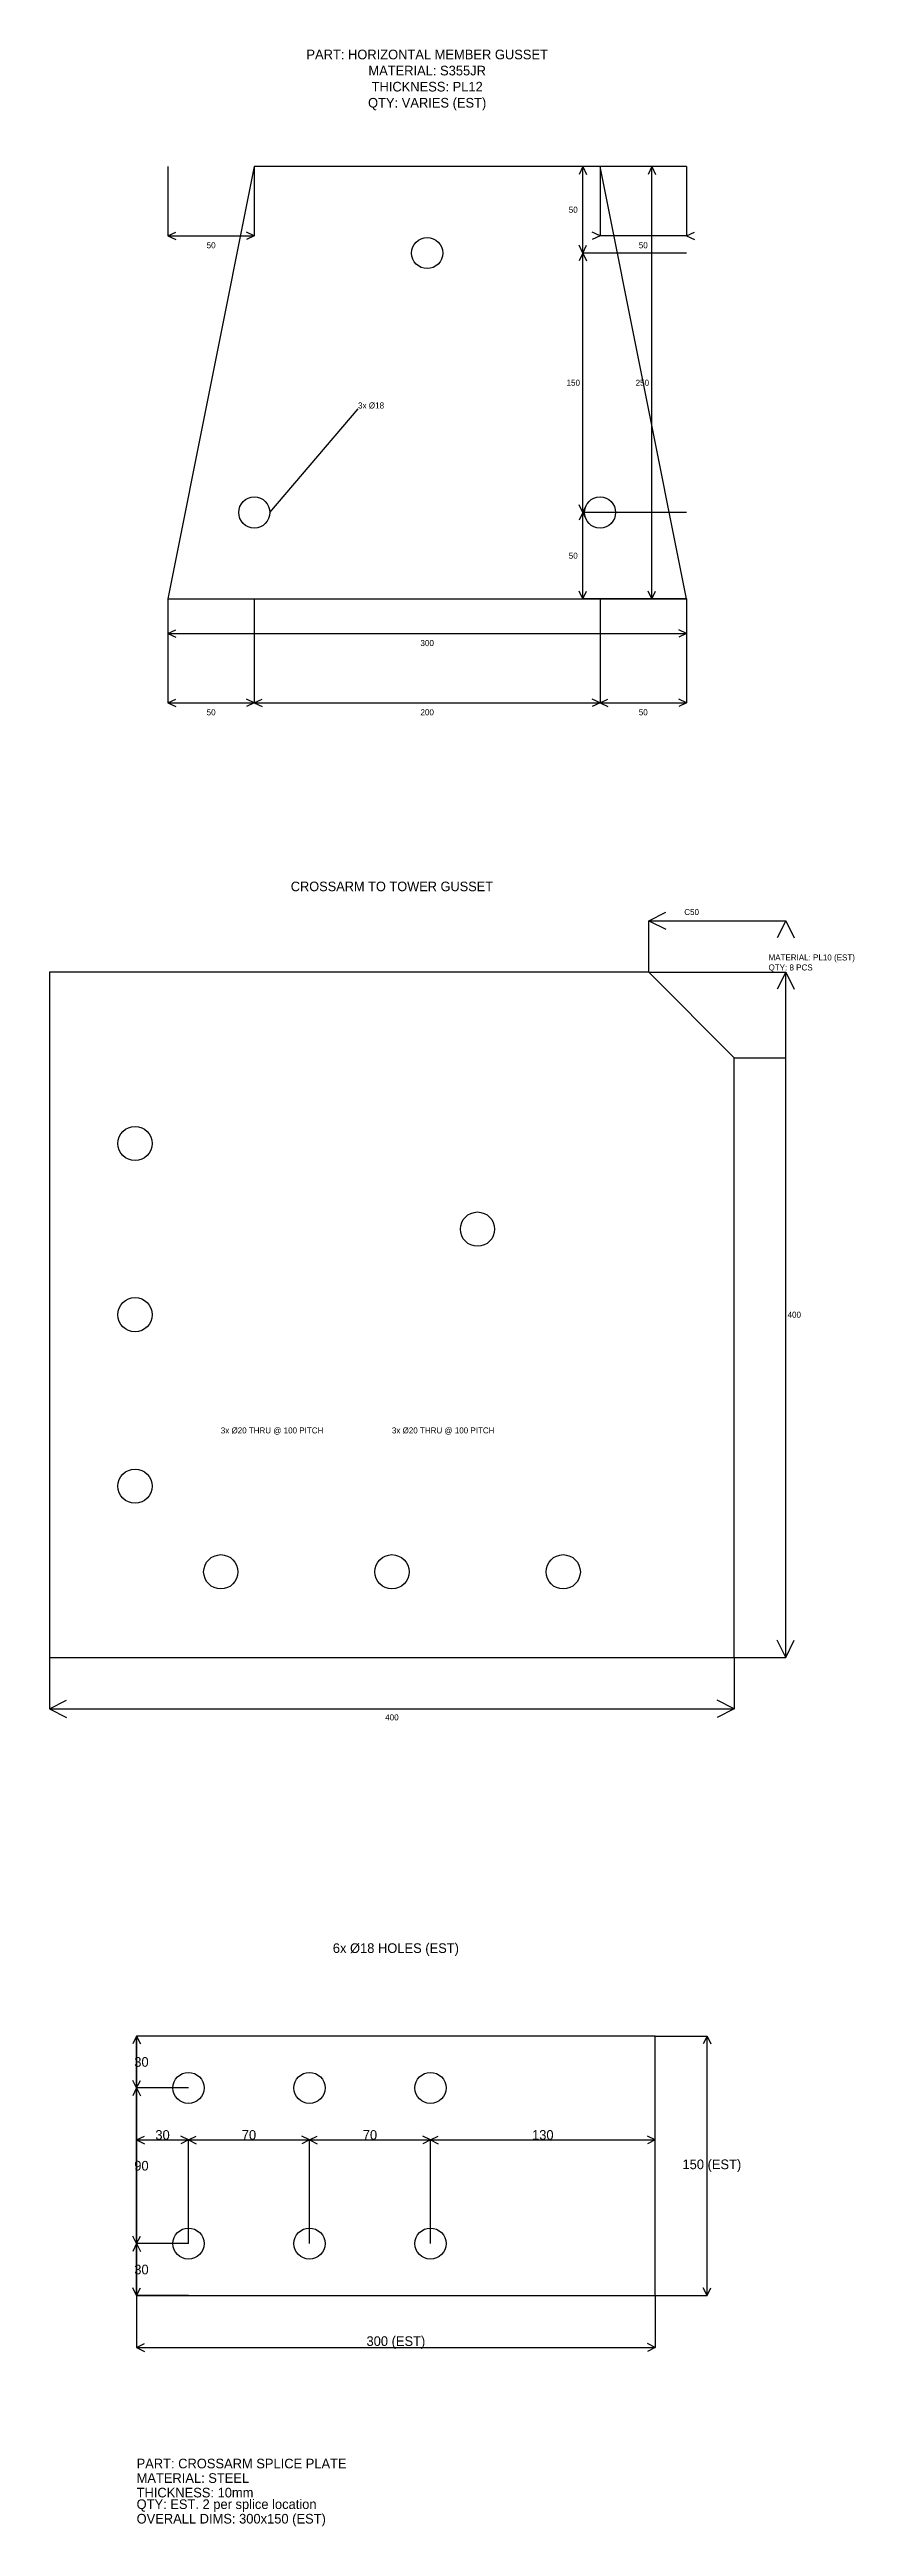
# Model space of a CAD drawing. Header units: millimetres. Extents: x 140 to 2325, y -1031 to 441.
# Drawn here: x 1859 to 2325, y -1006 to 426 of the extents above; entities that cross this region are included whole.
import ezdxf

# ---------------------------------------------------------------- set-up
doc = ezdxf.new("R2010")
doc.units = ezdxf.units.MM

msp = doc.modelspace()

# ---------------------------------------------------------------- texts
at = {"layer": 'ANNOTATION'}
for s, insert, char_height, attachment_point in [('PART: HORIZONTAL MEMBER GUSSET\\PMATERIAL: S355JR\\PTHICKNESS: PL12\\PQTY: VARIES (EST)', (2077.7, 408.8), 5.58, 5), ('50', (2162.2, 333.8), 3.5, 5), ('50', (1952.7, 313.3), 3.5, 5), ('50', (2202.7, 313.3), 3.5, 5), ('150', (2162.2, 233.8), 3.5, 5), ('250', (2202.2, 233.8), 3.5, 5), ('3x Ø18', (2037.7, 218.8), 3.5, 7), ('50', (2162.2, 133.8), 3.5, 5), ('300', (2077.7, 83.3), 3.5, 5), ('50', (1952.7, 43.3), 3.5, 5), ('200', (2077.7, 43.3), 3.5, 5), ('50', (2202.7, 43.3), 3.5, 5), ('CROSSARM TO TOWER GUSSET', (2057.3, -57.4), 5.527, 5), ('C50', (2230.7, -72.2), 3.47, 5), ('MATERIAL: PL10 (EST)\\PQTY: 8 PCS', (2275.2, -106.9), 3.467, 7), ('400', (2290.1, -305), 3.47, 5), ('3x Ø20 THRU @ 100 PITCH', (1958.3, -374.3), 3.467, 7), ('3x Ø20 THRU @ 100 PITCH', (2057.3, -374.3), 3.467, 7), ('400', (2057.3, -537.8), 3.47, 5), ('6x Ø18 HOLES (EST)', (2059.6, -672), 5.58, 5), ('30', (1912.4, -737), 5.58, 5), ('30', (1924.6, -779.2), 5.58, 5), ('70', (1974.6, -779.2), 5.58, 5), ('70', (2044.6, -779.2), 5.58, 5), ('130', (2144.6, -779.2), 5.58, 5), ('90', (1912.4, -797), 5.58, 5), ('150 (EST)', (2242.4, -797), 5.58, 5), ('30', (1912.4, -857), 5.58, 5), ('300 (EST)', (2059.6, -899.2), 5.58, 5), ('PART: CROSSARM SPLICE PLATE', (1909.6, -972), 5.58, 7), ('THICKNESS: 10mm', (1909.6, -988.8), 5.58, 7), ('MATERIAL: STEEL', (1909.6, -980.4), 5.58, 7), ('QTY: EST. 2 per splice location', (1909.6, -997.1), 5.58, 7), ('OVERALL DIMS: 300x150 (EST)', (1909.6, -1005.5), 5.58, 7)]:
    msp.add_mtext(s, dxfattribs=dict(at, insert=insert, char_height=char_height, attachment_point=attachment_point))

# ---------------------------------------------------------------- linework, layer by layer
at = {"layer": 'ANNOTATION'}
msp.add_line((1986.7, 158.8), (2037.7, 218.8), dxfattribs=at)
at = {"layer": 'DIMENSION'}
for p, q in [((1927.7, 358.8), (1927.7, 318.8)), ((1977.7, 358.8), (1977.7, 318.8)), ((2167.7, 358.8), (2165.6, 354.3)), ((2227.7, 358.8), (2167.7, 358.8)), ((2167.7, 308.8), (2167.7, 358.8)), ((2167.7, 358.8), (2169.8, 354.3)), ((2177.7, 358.8), (2177.7, 318.8)), ((2207.7, 358.8), (2205.6, 354.3)), ((2227.7, 358.8), (2207.7, 358.8)), ((2207.7, 108.8), (2207.7, 358.8)), ((2207.7, 358.8), (2209.8, 354.3)), ((2227.7, 358.8), (2227.7, 318.8)), ((1927.7, 318.8), (1932.3, 320.9)), ((1927.7, 318.8), (1977.7, 318.8)), ((1927.7, 318.8), (1932.3, 316.7)), ((1977.7, 318.8), (1973.2, 320.9)), ((1977.7, 318.8), (1973.2, 316.7)), ((2177.7, 318.8), (2173.2, 320.9)), ((2177.7, 318.8), (2173.2, 316.7)), ((2227.7, 318.8), (2177.7, 318.8)), ((2227.7, 318.8), (2232.3, 320.9)), ((2227.7, 318.8), (2232.3, 316.7)), ((2167.7, 308.8), (2165.6, 313.3)), ((2167.7, 308.8), (2165.6, 304.3)), ((2167.7, 308.8), (2169.8, 313.3)), ((2227.7, 308.8), (2167.7, 308.8)), ((2167.7, 158.8), (2167.7, 308.8)), ((2167.7, 308.8), (2169.8, 304.3)), ((2227.7, 308.8), (2167.7, 308.8)), ((2167.7, 158.8), (2165.6, 163.3)), ((2167.7, 158.8), (2165.6, 154.3)), ((2167.7, 158.8), (2169.8, 163.3)), ((2227.7, 158.8), (2167.7, 158.8)), ((2167.7, 108.8), (2167.7, 158.8)), ((2167.7, 158.8), (2169.8, 154.3)), ((2227.7, 158.8), (2167.7, 158.8)), ((1927.7, 108.8), (1927.7, 88.8)), ((1927.7, 108.8), (1927.7, 48.8)), ((1977.7, 108.8), (1977.7, 48.8)), ((1977.7, 108.8), (1977.7, 48.8)), ((2167.7, 108.8), (2165.6, 113.3)), ((2167.7, 108.8), (2169.8, 113.3)), ((2227.7, 108.8), (2167.7, 108.8)), ((2177.7, 108.8), (2177.7, 48.8)), ((2177.7, 108.8), (2177.7, 48.8)), ((2207.7, 108.8), (2205.6, 113.3)), ((2207.7, 108.8), (2209.8, 113.3)), ((2227.7, 108.8), (2207.7, 108.8)), ((2227.7, 108.8), (2227.7, 88.8)), ((2227.7, 108.8), (2227.7, 48.8)), ((1927.7, 88.8), (1932.3, 90.9)), ((1927.7, 88.8), (2227.7, 88.8)), ((1927.7, 88.8), (1932.3, 86.7)), ((2227.7, 88.8), (2223.2, 90.9)), ((2227.7, 88.8), (2223.2, 86.7)), ((1927.7, 48.8), (1932.3, 50.9)), ((1927.7, 48.8), (1977.7, 48.8)), ((1927.7, 48.8), (1932.3, 46.7)), ((1977.7, 48.8), (1973.2, 50.9)), ((1977.7, 48.8), (1973.2, 46.7)), ((1977.7, 48.8), (1982.3, 50.9)), ((1977.7, 48.8), (2177.7, 48.8)), ((1977.7, 48.8), (1982.3, 46.7)), ((2177.7, 48.8), (2173.2, 50.9)), ((2177.7, 48.8), (2173.2, 46.7)), ((2177.7, 48.8), (2182.3, 50.9)), ((2177.7, 48.8), (2227.7, 48.8)), ((2177.7, 48.8), (2182.3, 46.7)), ((2227.7, 48.8), (2223.2, 50.9)), ((2227.7, 48.8), (2223.2, 46.7)), ((2205.9, -77.2), (2215.8, -72.2)), ((2205.9, -106.9), (2205.9, -77.2)), ((2205.9, -77.2), (2285.1, -77.2)), ((2205.9, -77.2), (2215.8, -82.1)), ((2285.1, -77.2), (2280.2, -87.1)), ((2285.1, -77.2), (2290.1, -87.1)), ((2205.9, -106.9), (2285.1, -106.9)), ((2285.1, -106.9), (2280.2, -116.8)), ((2285.1, -503.1), (2285.1, -106.9)), ((2285.1, -106.9), (2290.1, -116.8)), ((2255.4, -156.4), (2285.1, -156.4)), ((2285.1, -503.1), (2280.2, -493.2)), ((2285.1, -503.1), (2290.1, -493.2)), ((1859.2, -503.1), (1859.2, -532.8)), ((2255.4, -503.1), (2255.4, -532.8)), ((2255.4, -503.1), (2285.1, -503.1)), ((1859.2, -532.8), (1869.1, -527.9)), ((2255.4, -532.8), (2245.5, -527.9)), ((1859.2, -532.8), (2255.4, -532.8)), ((1859.2, -532.8), (1869.1, -537.8)), ((2255.4, -532.8), (2245.5, -537.8)), ((1909.6, -722), (1907.4, -726.5)), ((1939.6, -722), (1909.6, -722)), ((1909.6, -752), (1909.6, -722)), ((1909.6, -722), (1911.9, -726.5)), ((2209.6, -722), (2239.6, -722)), ((2239.6, -722), (2237.4, -726.5)), ((2239.6, -872), (2239.6, -722)), ((2239.6, -722), (2241.9, -726.5)), ((1909.6, -752), (1907.4, -747.6)), ((1909.6, -752), (1907.4, -756.5)), ((1909.6, -752), (1911.9, -747.6)), ((1939.6, -752), (1909.6, -752)), ((1909.6, -842), (1909.6, -752)), ((1909.6, -752), (1911.9, -756.5)), ((1939.6, -752), (1909.6, -752)), ((1909.6, -782), (1914.1, -779.8)), ((1909.6, -842), (1909.6, -782)), ((1909.6, -782), (1939.6, -782)), ((1909.6, -782), (1914.1, -784.3)), ((1939.6, -782), (1935.2, -779.8)), ((1939.6, -782), (1935.2, -784.3)), ((1939.6, -782), (1944.1, -779.8)), ((1939.6, -842), (1939.6, -782)), ((1939.6, -842), (1939.6, -782)), ((1939.6, -782), (2009.6, -782)), ((1939.6, -782), (1944.1, -784.3)), ((2009.6, -782), (2005.2, -779.8)), ((2009.6, -782), (2005.2, -784.3)), ((2009.6, -782), (2014.1, -779.8)), ((2009.6, -842), (2009.6, -782)), ((2009.6, -842), (2009.6, -782)), ((2009.6, -782), (2079.6, -782)), ((2009.6, -782), (2014.1, -784.3)), ((2079.6, -782), (2075.2, -779.8)), ((2079.6, -782), (2075.2, -784.3)), ((2079.6, -782), (2084.1, -779.8)), ((2079.6, -842), (2079.6, -782)), ((2079.6, -842), (2079.6, -782)), ((2079.6, -782), (2209.6, -782)), ((2079.6, -782), (2084.1, -784.3)), ((2209.6, -782), (2205.2, -779.8)), ((2209.6, -782), (2205.2, -784.3)), ((2209.6, -842), (2209.6, -782)), ((1909.6, -842), (1907.4, -837.6)), ((1909.6, -842), (1907.4, -846.5)), ((1909.6, -842), (1911.9, -837.6)), ((1939.6, -842), (1909.6, -842)), ((1909.6, -872), (1909.6, -842)), ((1909.6, -842), (1911.9, -846.5)), ((1939.6, -842), (1909.6, -842)), ((1909.6, -872), (1907.4, -867.6)), ((1909.6, -872), (1911.9, -867.6)), ((1909.6, -872), (1909.6, -902)), ((1939.6, -872), (1909.6, -872)), ((2209.6, -872), (2209.6, -902)), ((2209.6, -872), (2239.6, -872)), ((2239.6, -872), (2237.4, -867.6)), ((2239.6, -872), (2241.9, -867.6)), ((1909.6, -902), (1914.1, -899.8)), ((1909.6, -902), (2209.6, -902)), ((1909.6, -902), (1914.1, -904.3)), ((2209.6, -902), (2205.2, -899.8)), ((2209.6, -902), (2205.2, -904.3))]:
    msp.add_line(p, q, dxfattribs=at)
at = {"layer": 'GEOMETRY'}
for points in [[(1927.7, 108.8), (2227.7, 108.8), (2177.7, 358.8), (1977.7, 358.8)], [(1859.2, -503.1), (2255.4, -503.1), (2255.4, -156.4), (2205.9, -106.9), (1859.2, -106.9)], [(1909.6, -872), (2209.6, -872), (2209.6, -722), (1909.6, -722)]]:
    msp.add_lwpolyline(points, close=True, dxfattribs=at)
for centre, radius in [((2077.7, 308.8), 9), ((1977.7, 158.8), 9), ((2177.7, 158.8), 9), ((1908.7, -206), 9.91), ((2106.8, -255.5), 9.91), ((1908.7, -305), 9.91), ((1908.7, -404.1), 9.91), ((1958.3, -453.6), 9.91), ((2057.3, -453.6), 9.91), ((2156.4, -453.6), 9.91), ((1939.6, -752), 9), ((2009.6, -752), 9), ((2079.6, -752), 9), ((1939.6, -842), 9), ((2009.6, -842), 9), ((2079.6, -842), 9)]:
    msp.add_circle(centre, radius, dxfattribs=at)

msp.set_redraw_order([(e.dxf.handle, doc.entitydb.next_handle()) for e in msp.query("TEXT MTEXT ATTDEF DIMENSION ARC_DIMENSION")])  # texts and dimensions are drawn at this point

doc.saveas('drawing.dxf')
